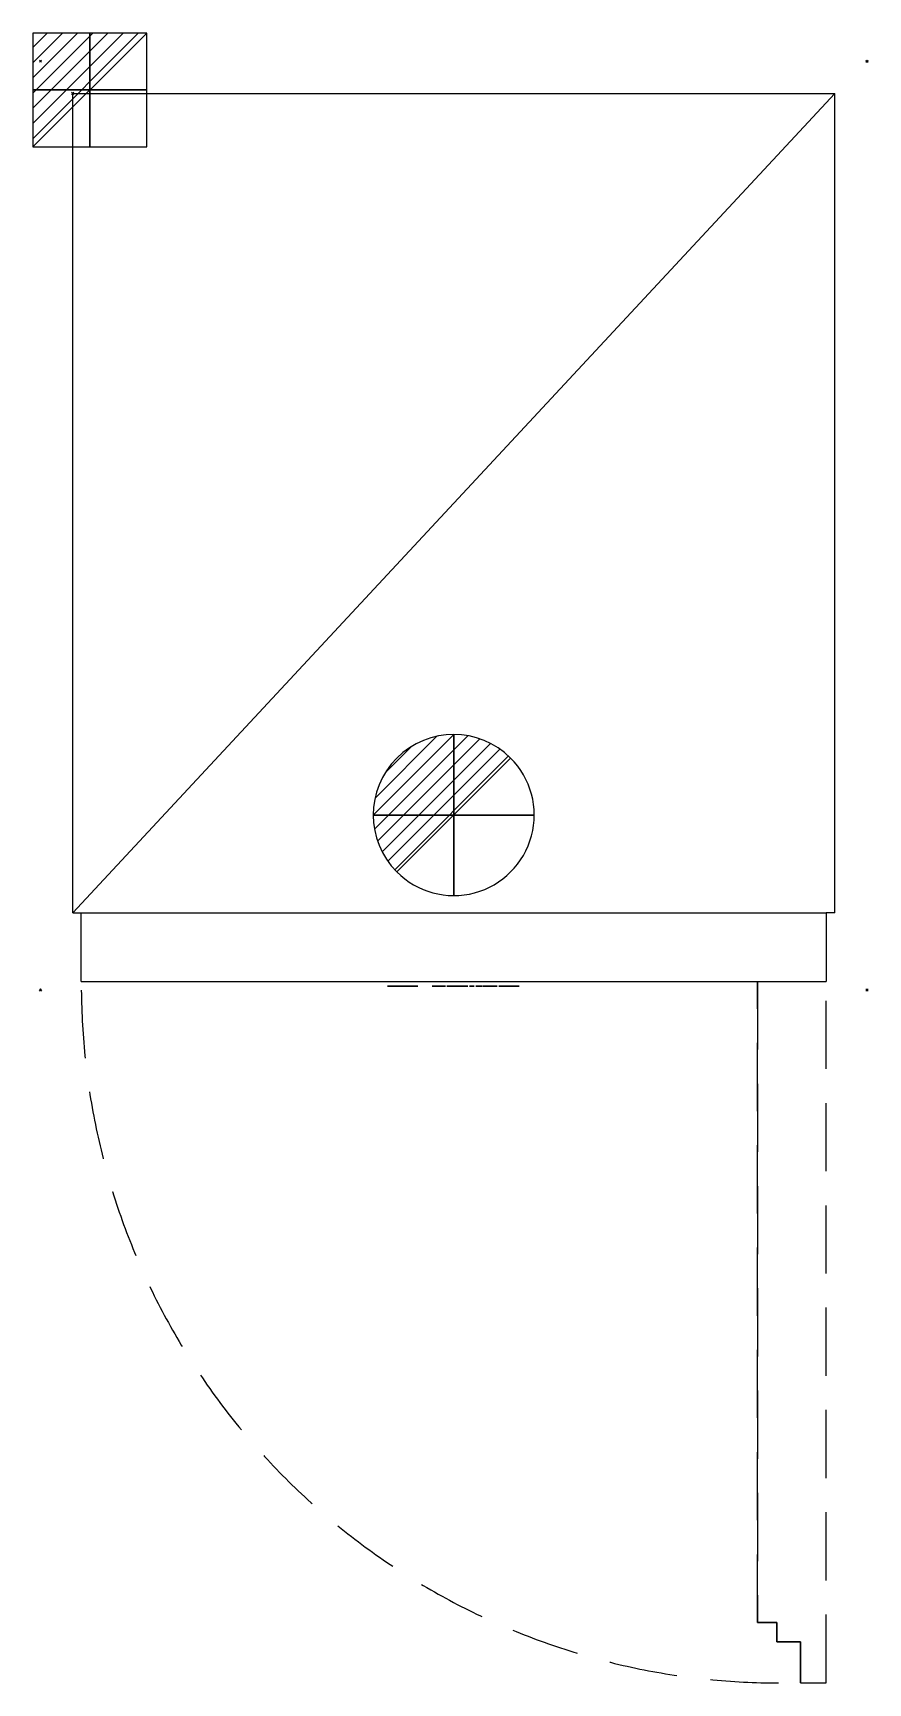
# Model space of a CAD drawing. Header units: millimetres. Extents: x -7 to 771, y -1510 to 26.
import ezdxf

# ---------------------------------------------------------------- set-up
doc = ezdxf.new("R2010")
doc.units = ezdxf.units.MM
doc.header["$PDMODE"] = 3
doc.linetypes.add('NASCOSTA', pattern=[9.525, 6.35, -3.175])
for name, color, linetype in [('IQ_200_2D', 1, 'Continuous'), ('IQ_204_2D', 7, 'Continuous'), ('IQ_CON_DRAIN_INT', 7, 'Continuous'), ('IQ_CON_ELECTRICITY_INT', 7, 'Continuous'), ('IQ_INS_3D', 3, 'Continuous')]:
    doc.layers.add(name, color=color, linetype=linetype)

# ---------------------------------------------------------------- blocks, each defined once
blk = doc.blocks.new('*X22')
at = {"color": 0}
for p, q in [((286.774344, 2204.447934), (296.618251, 2214.291842)), ((286.774344, 2205.862148), (295.204037, 2214.291842)), ((286.774344, 2207.276361), (293.789824, 2214.291842)), ((286.774344, 2208.690575), (292.37561, 2214.291842)), ((286.774344, 2210.104788), (290.961397, 2214.291842)), ((286.774344, 2211.519002), (289.547183, 2214.291842)), ((286.774344, 2212.933216), (288.13297, 2214.291842))]:
    blk.add_line(p, q, dxfattribs=at)
blk = doc.blocks.new('ELECTRICITY')
for p, q in [((2.121, 2.121), (-2.121, 2.121)), ((-2.121, 2.121), (-2.121, -2.121)), ((-2.121, -2.121), (2.121, 2.121)), ((2.121, -2.121), (2.121, 2.121)), ((-2.121, -2.121), (2.121, -2.121))]:
    blk.add_line(p, q)
at = {"extrusion": (-1, 0, 0)}
for p, q in [((0, -2.121, 2.121), (0, 2.121, 2.121)), ((0, 2.121, -2.121), (0, -2.121, -2.121)), ((0, 2.121, 2.121), (0, 2.121, -2.121)), ((0, 2.121, -2.121), (0, -2.121, 2.121)), ((0, -2.121, -2.121), (0, -2.121, 2.121))]:
    blk.add_line(p, q, dxfattribs=at)
at = {"extrusion": (0, -1, 0)}
for p, q in [((2.121, 0, 2.121), (-2.121, 0, 2.121)), ((-2.121, 0, -2.121), (2.121, 0, -2.121)), ((-2.121, 0, 2.121), (-2.121, 0, -2.121)), ((-2.121, 0, -2.121), (2.121, 0, 2.121)), ((2.121, 0, -2.121), (2.121, 0, 2.121))]:
    blk.add_line(p, q, dxfattribs=at)
at = {"xscale": 0.4000000000000909, "yscale": 0.4000000000000909, "zscale": 0.4000000000000909}
blk.add_blockref('*X22', (-116.831, -883.595), dxfattribs=at)
at = {"extrusion": (-1, 0, 0), "xscale": 0.3999999999999773, "yscale": 0.3999999999999773, "zscale": 0.3999999999999773}
blk.add_blockref('*X22', (-116.831, -883.595), dxfattribs=at)
at = {"extrusion": (0, -1, 0), "xscale": 0.4000000000000909, "yscale": 0.4000000000000909, "zscale": 0.4000000000000909}
blk.add_blockref('*X22', (-116.831, -883.595), dxfattribs=at)
blk = doc.blocks.new('*X24')
at = {"color": 0}
for p, q in [((313.99, 2209.04), (321.51, 2216.55)), ((314.11, 2207.74), (322.8, 2216.44)), ((314.16, 2210.62), (319.93, 2216.39)), ((314.4, 2206.62), (323.93, 2216.15)), ((314.82, 2205.62), (324.92, 2215.72)), ((315.1, 2212.98), (317.57, 2215.44)), ((315.35, 2204.74), (325.8, 2215.19)), ((315.99, 2203.96), (326.58, 2214.56))]:
    blk.add_line(p, q, dxfattribs=at)
blk = doc.blocks.new('DRAIN')
blk.add_line((-2.121, -2.121), (2.121, 2.121))
at = {"extrusion": (-1, 0, 0)}
blk.add_line((0, 2.121, -2.121), (0, -2.121, 2.121), dxfattribs=at)
at = {"extrusion": (0, -1, 0)}
blk.add_line((-2.121, 0, -2.121), (2.121, 0, 2.121), dxfattribs=at)
at = {"extrusion": (-1, 0, 0)}
for start, end in [(45, 225), (225, 45)]:
    blk.add_arc((0, 0), 3, start, end, dxfattribs=at)
for start, end in [(45, 225), (225, 45)]:
    blk.add_arc((0, 0), 3, start, end)
at = {"extrusion": (0, -1, 0)}
for start, end in [(45, 225), (225, 45)]:
    blk.add_arc((0, 0), 3, start, end, dxfattribs=at)
at = {"xscale": 0.4000000000000909, "yscale": 0.4000000000000909, "zscale": 0.4000000000000909}
blk.add_blockref('*X24', (-128.597, -883.621), dxfattribs=at)
at = {"extrusion": (-1, 0, 0), "xscale": 0.3999999999999773, "yscale": 0.3999999999999773, "zscale": 0.3999999999999773}
blk.add_blockref('*X24', (-128.597, -883.621), dxfattribs=at)
at = {"extrusion": (0, -1, 0), "xscale": 0.4000000000000909, "yscale": 0.4000000000000909, "zscale": 0.4000000000000909}
blk.add_blockref('*X24', (-128.597, -883.621), dxfattribs=at)

msp = doc.modelspace()

# ---------------------------------------------------------------- linework, layer by layer
for points, invisible_edges in [([(351.7, -861.4, 1854.9), (336.8, -861.4, 1853.8), (323.3, -861.4, 1854.9)], 3), ([(333.7, -861.4, 1853.3), (330.7, -861.4, 1852), (323.3, -861.4, 1854.9)], 14), ([(323.3, -861.4, 1854.9), (328.2, -861.4, 1850.1), (326.2, -861.4, 1847.6)], 13), ([(328.2, -861.4, 1850.1), (323.3, -861.4, 1854.9), (330.7, -861.4, 1852)], 3), ([(323.3, -861.4, 1854.9), (326.2, -861.4, 1847.6), (324.8, -861.4, 1844.7)], 13), ([(333.7, -861.4, 1853.3), (323.3, -861.4, 1854.9), (336.8, -861.4, 1853.8)], 3), ([(324.8, -861.4, 1844.7), (324.3, -861.4, 1841.5), (323.3, -861.4, 1854.9)], 14), ([(323.3, -861.4, 1854.9), (324.3, -861.4, 1841.5), (324.3, -861.4, 1840), (323.3, -861.4, 1826.5)], 7), ([(336.8, -861.4, 1827.5), (340, -861.4, 1827.7), (351.7, -861.4, 1826.5), (323.3, -861.4, 1826.5)], 10), ([(324.3, -861.4, 1840), (324.9, -861.4, 1836.9), (323.3, -861.4, 1826.5)], 14), ([(333.6, -861.4, 1828.1), (336.8, -861.4, 1827.5), (323.3, -861.4, 1826.5)], 14), ([(330.7, -861.4, 1829.4), (333.6, -861.4, 1828.1), (323.3, -861.4, 1826.5)], 14), ([(326.2, -861.4, 1833.9), (328.2, -861.4, 1831.4), (323.3, -861.4, 1826.5)], 14), ([(323.3, -861.4, 1826.5), (328.2, -861.4, 1831.4), (330.7, -861.4, 1829.4)], 13), ([(326.2, -861.4, 1833.9), (323.3, -861.4, 1826.5), (324.9, -861.4, 1836.9)], 3), ([(324.3, -861.4, 1840), (324.3, -861.4, 1841.5), (328.5, -861.4, 1841.5), (328.5, -861.4, 1840)], 5), ([(328.5, -861.4, 1840), (328.5, -861.4, 1841.5), (331.2, -861.4, 1842), (331.2, -861.4, 1839.6)], 5), ([(331.2, -861.4, 1839.6), (331.2, -861.4, 1842), (333.8, -861.4, 1843), (333.8, -861.4, 1838.5)], 5), ([(333.8, -861.4, 1838.5), (333.8, -861.4, 1843), (336, -861.4, 1844.6), (336, -861.4, 1837)], 5), ([(336, -861.4, 1837), (336, -861.4, 1844.6), (337.9, -861.4, 1846.6), (337.9, -861.4, 1834.9)], 5), ([(341.3, -861.4, 1853.5), (340, -861.4, 1853.5), (336.8, -861.4, 1853.8), (351.7, -861.4, 1854.9)], 13), ([(339.2, -861.4, 1849), (339.2, -861.4, 1832.5), (337.9, -861.4, 1834.9), (337.9, -861.4, 1846.6)], 5), ([(339.2, -861.4, 1849), (340, -861.4, 1851.7), (341.3, -861.4, 1853.5), (339.2, -861.4, 1832.5)], 14), ([(339.2, -861.4, 1832.5), (341.3, -861.4, 1853.5), (341.3, -861.4, 1828), (340, -861.4, 1829.8)], 5), ([(340, -861.4, 1851.7), (340, -861.4, 1853.5), (341.3, -861.4, 1853.5)], 14), ([(340, -861.4, 1829.8), (341.3, -861.4, 1828), (340, -861.4, 1827.7)], 3), ([(341.3, -861.4, 1828), (351.7, -861.4, 1826.5), (340, -861.4, 1827.7)], 3), ([(351.7, -861.4, 1854.9), (344.4, -861.4, 1852.1), (341.3, -861.4, 1853.5)], 13), ([(344.4, -861.4, 1829.4), (351.7, -861.4, 1826.5), (341.3, -861.4, 1828)], 3), ([(344.4, -861.4, 1852.1), (351.7, -861.4, 1854.9), (347, -861.4, 1850)], 3), ([(347, -861.4, 1831.5), (351.7, -861.4, 1826.5), (344.4, -861.4, 1829.4)], 3), ([(349.1, -861.4, 1847.3), (347, -861.4, 1850), (351.7, -861.4, 1854.9)], 14), ([(351.7, -861.4, 1826.5), (347, -861.4, 1831.5), (349.1, -861.4, 1834.3)], 13), ([(350.3, -861.4, 1844.1), (349.1, -861.4, 1847.3), (351.7, -861.4, 1854.9)], 14), ([(350.3, -861.4, 1837.4), (351.7, -861.4, 1826.5), (349.1, -861.4, 1834.3)], 3), ([(351.7, -861.4, 1854.9), (350.7, -861.4, 1840.8), (350.3, -861.4, 1844.1)], 13), ([(350.3, -861.4, 1837.4), (350.7, -861.4, 1840.8), (351.7, -861.4, 1826.5)], 14), ([(350.7, -861.4, 1840.8), (351.7, -861.4, 1854.9), (351.7, -861.4, 1826.5)], 13), ([(365.8, -861.4, 1833.9), (364.9, -861.4, 1834.8), (366.6, -861.4, 1834.8), (366.7, -861.4, 1833.9)], 5), ([(364.9, -861.4, 1834.8), (365.8, -861.4, 1833.9), (365.8, -861.4, 1832.7), (364.9, -861.4, 1830.3)], 5), ([(365.8, -861.4, 1831.8), (365.8, -861.4, 1830.3), (364.9, -861.4, 1830.3), (365.8, -861.4, 1832.7)], 12), ([(373.3, -861.4, 1852.3), (373.3, -861.4, 1850.2), (367.6, -861.4, 1850.2), (365.4, -861.4, 1852.3)], 4), ([(365.6, -861.4, 1841.8), (365.4, -861.4, 1842.6), (367.6, -861.4, 1842.8), (367.7, -861.4, 1842.5)], 10), ([(367.6, -861.4, 1847.2), (365.4, -861.4, 1843.5), (365.4, -861.4, 1852.3), (367.6, -861.4, 1850.2)], 5), ([(365.4, -861.4, 1843.5), (367.6, -861.4, 1847.2), (367.6, -861.4, 1845.1), (367.6, -861.4, 1843.4)], 11), ([(365.4, -861.4, 1843.5), (367.6, -861.4, 1843.4), (367.6, -861.4, 1843.1), (365.4, -861.4, 1842.6)], 5), ([(367.6, -861.4, 1843.1), (367.6, -861.4, 1842.8), (365.4, -861.4, 1842.6)], 14), ([(367.7, -861.4, 1842.5), (367.8, -861.4, 1842.3), (365.9, -861.4, 1841.1), (365.6, -861.4, 1841.8)], 10), ([(365.8, -861.4, 1832.7), (366.7, -861.4, 1832.7), (366.6, -861.4, 1831.8), (365.8, -861.4, 1831.8)], 10), ([(367.8, -861.4, 1842.3), (368, -861.4, 1842.1), (365.9, -861.4, 1841.1)], 14), ([(368, -861.4, 1842.1), (368.1, -861.4, 1842), (366.3, -861.4, 1840.5), (365.9, -861.4, 1841.1)], 10), ([(368.1, -861.4, 1842), (366.9, -861.4, 1840), (366.3, -861.4, 1840.5)], 13), ([(366.7, -861.4, 1833.9), (366.6, -861.4, 1834.8), (367, -861.4, 1834.7), (366.8, -861.4, 1833.9)], 5), ([(366.7, -861.4, 1832.7), (366.8, -861.4, 1832.7), (367, -861.4, 1831.9), (366.6, -861.4, 1831.8)], 10), ([(367.3, -861.4, 1834.6), (367.6, -861.4, 1834.4), (367, -861.4, 1833.8), (366.8, -861.4, 1833.9)], 10), ([(366.8, -861.4, 1833.9), (367, -861.4, 1834.7), (367.3, -861.4, 1834.6)], 13), ([(367.3, -861.4, 1832), (367, -861.4, 1831.9), (366.8, -861.4, 1832.7), (367, -861.4, 1832.8)], 10), ([(366.9, -861.4, 1840), (368.1, -861.4, 1842), (368.3, -861.4, 1841.8), (367.6, -861.4, 1839.7)], 5), ([(367.6, -861.4, 1834.4), (367.9, -861.4, 1834), (367.1, -861.4, 1833.7), (367, -861.4, 1833.8)], 10), ([(367, -861.4, 1832.8), (367.1, -861.4, 1832.9), (367.6, -861.4, 1832.3), (367.3, -861.4, 1832)], 10), ([(368, -861.4, 1833.7), (368.1, -861.4, 1833.3), (367.2, -861.4, 1833.4), (367.1, -861.4, 1833.5)], 10), ([(367.9, -861.4, 1834), (368, -861.4, 1833.7), (367.1, -861.4, 1833.5), (367.1, -861.4, 1833.7)], 10), ([(368, -861.4, 1832.9), (367.1, -861.4, 1833.1), (367.2, -861.4, 1833.2), (368.1, -861.4, 1833.3)], 5), ([(367.9, -861.4, 1832.6), (367.1, -861.4, 1832.9), (367.1, -861.4, 1833.1), (368, -861.4, 1832.9)], 5), ([(367.1, -861.4, 1832.9), (367.9, -861.4, 1832.6), (367.6, -861.4, 1832.3)], 13), ([(368.1, -861.4, 1833.3), (367.2, -861.4, 1833.2), (367.2, -861.4, 1833.4)], 13), ([(373, -861.4, 1847.2), (373, -861.4, 1845.1), (367.6, -861.4, 1845.1), (367.6, -861.4, 1847.2)], 4), ([(368.7, -861.4, 1841.6), (368.9, -861.4, 1841.6), (368.5, -861.4, 1839.5), (367.6, -861.4, 1839.7)], 10), ([(368.3, -861.4, 1841.8), (368.5, -861.4, 1841.7), (367.6, -861.4, 1839.7)], 14), ([(368.5, -861.4, 1841.7), (368.7, -861.4, 1841.6), (367.6, -861.4, 1839.7)], 14), ([(368.5, -861.4, 1839.5), (369.1, -861.4, 1841.5), (369.2, -861.4, 1841.5), (369.4, -861.4, 1839.4)], 5), ([(368.9, -861.4, 1841.6), (369.1, -861.4, 1841.5), (368.5, -861.4, 1839.5)], 14), ([(369.4, -861.4, 1839.4), (369.2, -861.4, 1841.5), (369.4, -861.4, 1841.5), (373.5, -861.4, 1839.4)], 5), ([(373.5, -861.4, 1841.5), (373.5, -861.4, 1839.4), (369.4, -861.4, 1841.5)], 2), ([(373.6, -861.4, 1834.8), (372.8, -861.4, 1833.9), (371.8, -861.4, 1834.8)], 3), ([(371.8, -861.4, 1834.8), (372.8, -861.4, 1833.9), (372.8, -861.4, 1832.7), (371.8, -861.4, 1830.3)], 5), ([(372.8, -861.4, 1831.9), (372.8, -861.4, 1830.3), (371.8, -861.4, 1830.3), (372.8, -861.4, 1832.7)], 12), ([(373.6, -861.4, 1834.8), (374, -861.4, 1834.7), (373.6, -861.4, 1833.9), (372.8, -861.4, 1833.9)], 10), ([(373.5, -861.4, 1831.9), (372.8, -861.4, 1831.9), (372.8, -861.4, 1832.7), (373.6, -861.4, 1832.7)], 10), ([(374.3, -861.4, 1832.1), (375.4, -861.4, 1830.3), (374.3, -861.4, 1830.3), (373.5, -861.4, 1831.9)], 8), ([(373.5, -861.4, 1831.9), (373.6, -861.4, 1832.7), (373.7, -861.4, 1832.8), (374.3, -861.4, 1832.1)], 13), ([(373.7, -861.4, 1833.9), (373.6, -861.4, 1833.9), (374, -861.4, 1834.7), (374.3, -861.4, 1834.6)], 10), ([(374.3, -861.4, 1834.6), (374.6, -861.4, 1834.4), (373.8, -861.4, 1833.8), (373.7, -861.4, 1833.9)], 10), ([(373.8, -861.4, 1832.8), (374.6, -861.4, 1832.3), (374.3, -861.4, 1832.1), (373.7, -861.4, 1832.8)], 5), ([(374.6, -861.4, 1834.4), (373.9, -861.4, 1833.7), (373.8, -861.4, 1833.8)], 13), ([(373.9, -861.4, 1833), (374.8, -861.4, 1832.5), (374.6, -861.4, 1832.3), (373.8, -861.4, 1832.8)], 5), ([(373.9, -861.4, 1833.7), (374.6, -861.4, 1834.4), (374.8, -861.4, 1834.1), (374, -861.4, 1833.6)], 5), ([(374.8, -861.4, 1832.5), (373.9, -861.4, 1833), (374, -861.4, 1833.1), (374.9, -861.4, 1832.7)], 5), ([(374, -861.4, 1833.6), (374.8, -861.4, 1834.1), (375, -861.4, 1833.7), (374.1, -861.4, 1833.4)], 5), ([(375, -861.4, 1833), (374.9, -861.4, 1832.7), (374, -861.4, 1833.1), (374.1, -861.4, 1833.2)], 10), ([(374.1, -861.4, 1833.2), (374.1, -861.4, 1833.4), (375, -861.4, 1833.3), (375, -861.4, 1833)], 10), ([(374.1, -861.4, 1833.4), (375, -861.4, 1833.7), (375, -861.4, 1833.3)], 13), ([(375.1, -861.4, 1852.3), (377.3, -861.4, 1852.3), (375.1, -861.4, 1846.2)], 2), ([(377.3, -861.4, 1839.4), (375.1, -861.4, 1839.4), (375.1, -861.4, 1846.2), (377.3, -861.4, 1852.3)], 4), ([(378.7, -861.4, 1844.1), (378.8, -861.4, 1845.3), (381, -861.4, 1845.1), (380.9, -861.4, 1843.5)], 14), ([(378.8, -861.4, 1842.9), (378.7, -861.4, 1844.1), (380.9, -861.4, 1843.5), (381, -861.4, 1842.9)], 10), ([(378.8, -861.4, 1833.2), (379.6, -861.4, 1832.9), (379.6, -861.4, 1832.6), (378.7, -861.4, 1832.6)], 5), ([(378.7, -861.4, 1832.6), (379.6, -861.4, 1832.6), (379.6, -861.4, 1832.2), (378.8, -861.4, 1832)], 5), ([(381, -861.4, 1845.1), (378.8, -861.4, 1845.3), (379.2, -861.4, 1846.4), (381.1, -861.4, 1845.6)], 5), ([(381, -861.4, 1842.9), (381.2, -861.4, 1842.4), (379.2, -861.4, 1841.8), (378.8, -861.4, 1842.9)], 10), ([(379.6, -861.4, 1832.9), (378.8, -861.4, 1833.2), (379, -861.4, 1833.7), (379.8, -861.4, 1833.3)], 5), ([(379.8, -861.4, 1831.8), (379, -861.4, 1831.4), (378.8, -861.4, 1832), (379.6, -861.4, 1832.2)], 5), ([(379.8, -861.4, 1833.3), (379, -861.4, 1833.7), (379.4, -861.4, 1834.2), (380, -861.4, 1833.6)], 5), ([(379, -861.4, 1831.4), (379.8, -861.4, 1831.8), (380, -861.4, 1831.5), (379.4, -861.4, 1830.9)], 5), ([(381.3, -861.4, 1846), (381.1, -861.4, 1845.6), (379.2, -861.4, 1846.4), (379.7, -861.4, 1847.3)], 10), ([(381.2, -861.4, 1842.4), (381.6, -861.4, 1842), (379.7, -861.4, 1840.9), (379.2, -861.4, 1841.8)], 10), ([(380.3, -861.4, 1833.8), (379.4, -861.4, 1834.2), (379.9, -861.4, 1834.6), (380.7, -861.4, 1834)], 5), ([(380, -861.4, 1833.6), (379.4, -861.4, 1834.2), (380.3, -861.4, 1833.8)], 3), ([(379.9, -861.4, 1830.6), (379.4, -861.4, 1830.9), (380, -861.4, 1831.5), (380.3, -861.4, 1831.3)], 10), ([(379.7, -861.4, 1847.3), (380.5, -861.4, 1848), (381.6, -861.4, 1846.4), (381.3, -861.4, 1846)], 10), ([(380.5, -861.4, 1840.2), (379.7, -861.4, 1840.9), (381.6, -861.4, 1842), (382, -861.4, 1841.6)], 10), ([(380.4, -861.4, 1834.8), (381, -861.4, 1834), (380.7, -861.4, 1834), (379.9, -861.4, 1834.6)], 5), ([(380.3, -861.4, 1831.3), (380.4, -861.4, 1830.3), (379.9, -861.4, 1830.6)], 13), ([(380.4, -861.4, 1830.3), (380.3, -861.4, 1831.3), (380.7, -861.4, 1831.1), (381, -861.4, 1830.2)], 5), ([(381, -861.4, 1834), (380.4, -861.4, 1834.8), (381, -861.4, 1834.9), (381.4, -861.4, 1834)], 5), ([(380.5, -861.4, 1848), (381.4, -861.4, 1848.6), (382, -861.4, 1846.7), (381.6, -861.4, 1846.4)], 10), ([(382, -861.4, 1841.6), (381.4, -861.4, 1839.6), (380.5, -861.4, 1840.2)], 13), ([(381, -861.4, 1831.1), (381, -861.4, 1830.2), (380.7, -861.4, 1831.1)], 3), ([(380.9, -861.4, 1843.5), (381, -861.4, 1845.1), (386, -861.4, 1845.1), (388.2, -861.4, 1843.5)], 5), ([(381.6, -861.4, 1834.8), (381.4, -861.4, 1834), (381, -861.4, 1834.9)], 3), ([(381, -861.4, 1831.1), (381.4, -861.4, 1831.1), (381.6, -861.4, 1830.3), (381, -861.4, 1830.2)], 10), ([(382.5, -861.4, 1846.9), (381.4, -861.4, 1848.6), (382.5, -861.4, 1848.9), (383, -861.4, 1847.1)], 5), ([(382, -861.4, 1846.7), (381.4, -861.4, 1848.6), (382.5, -861.4, 1846.9)], 3), ([(381.4, -861.4, 1839.6), (382, -861.4, 1841.6), (382.5, -861.4, 1841.3), (382.5, -861.4, 1839.3)], 5), ([(381.8, -861.4, 1833.8), (381.4, -861.4, 1834), (381.6, -861.4, 1834.8), (382.2, -861.4, 1834.6)], 10), ([(381.4, -861.4, 1831.1), (381.8, -861.4, 1831.3), (382.2, -861.4, 1830.6), (381.6, -861.4, 1830.3)], 10), ([(382.1, -861.4, 1833.6), (381.8, -861.4, 1833.8), (382.2, -861.4, 1834.6), (382.7, -861.4, 1834.2)], 10), ([(381.8, -861.4, 1831.3), (382.1, -861.4, 1831.5), (382.7, -861.4, 1830.9), (382.2, -861.4, 1830.6)], 10), ([(382.1, -861.4, 1833.6), (382.7, -861.4, 1834.2), (383, -861.4, 1833.7), (382.3, -861.4, 1833.3)], 5), ([(382.7, -861.4, 1830.9), (382.1, -861.4, 1831.5), (382.3, -861.4, 1831.8), (383, -861.4, 1831.4)], 5), ([(383.3, -861.4, 1833.2), (382.5, -861.4, 1832.9), (382.3, -861.4, 1833.3), (383, -861.4, 1833.7)], 5), ([(382.5, -861.4, 1832.2), (383, -861.4, 1831.4), (382.3, -861.4, 1831.8)], 3), ([(383.6, -861.4, 1849), (383.6, -861.4, 1847.1), (383, -861.4, 1847.1), (382.5, -861.4, 1848.9)], 5), ([(382.5, -861.4, 1839.3), (382.5, -861.4, 1841.3), (383.1, -861.4, 1841.2), (383.7, -861.4, 1839.2)], 5), ([(382.5, -861.4, 1832.9), (383.3, -861.4, 1833.2), (383.4, -861.4, 1832.6), (382.5, -861.4, 1832.6)], 5), ([(382.5, -861.4, 1832.6), (383.4, -861.4, 1832.6), (383.3, -861.4, 1832)], 13), ([(383.3, -861.4, 1832), (383, -861.4, 1831.4), (382.5, -861.4, 1832.2), (382.5, -861.4, 1832.6)], 10), ([(383.8, -861.4, 1841.1), (383.7, -861.4, 1839.2), (383.1, -861.4, 1841.2)], 3), ([(384.1, -861.4, 1847.1), (383.6, -861.4, 1849), (384.7, -861.4, 1848.8), (384.5, -861.4, 1847)], 5), ([(383.6, -861.4, 1847.1), (383.6, -861.4, 1849), (384.1, -861.4, 1847.1)], 3), ([(383.8, -861.4, 1841.1), (384.4, -861.4, 1841.1), (384.5, -861.4, 1839.3), (383.7, -861.4, 1839.2)], 10), ([(384.4, -861.4, 1841.1), (384.9, -861.4, 1841.3), (385.3, -861.4, 1839.4), (384.5, -861.4, 1839.3)], 10), ([(384.5, -861.4, 1847), (384.7, -861.4, 1848.8), (385.6, -861.4, 1848.5), (384.9, -861.4, 1846.8)], 5), ([(384.9, -861.4, 1846.8), (385.6, -861.4, 1848.5), (386.5, -861.4, 1847.9), (385.3, -861.4, 1846.5)], 5), ([(384.9, -861.4, 1841.3), (385.4, -861.4, 1841.5), (386.1, -861.4, 1839.7), (385.3, -861.4, 1839.4)], 10), ([(386.5, -861.4, 1847.9), (387.1, -861.4, 1847.3), (385.6, -861.4, 1846.2), (385.3, -861.4, 1846.5)], 10), ([(385.4, -861.4, 1841.5), (385.9, -861.4, 1841.8), (386.9, -861.4, 1840.2), (386.1, -861.4, 1839.7)], 10), ([(385.8, -861.4, 1845.9), (385.6, -861.4, 1846.2), (387.1, -861.4, 1847.3), (387.6, -861.4, 1846.5)], 10), ([(385.9, -861.4, 1845.5), (385.8, -861.4, 1845.9), (387.6, -861.4, 1846.5)], 14), ([(385.9, -861.4, 1845.5), (387.6, -861.4, 1846.5), (388, -861.4, 1845.6), (386, -861.4, 1845.1)], 5), ([(385.9, -861.4, 1841.8), (386.3, -861.4, 1842.2), (387.6, -861.4, 1840.9), (386.9, -861.4, 1840.2)], 8), ([(386, -861.4, 1845.1), (388, -861.4, 1845.6), (388.2, -861.4, 1844.6), (388.2, -861.4, 1843.5)], 9), ([(389.9, -861.4, 1834.8), (389.9, -861.4, 1833.9), (388.1, -861.4, 1833.9), (387.2, -861.4, 1834.8)], 4), ([(387.2, -861.4, 1834.8), (388.1, -861.4, 1833.9), (388.1, -861.4, 1833), (388.1, -861.4, 1832.2)], 13), ([(388.1, -861.4, 1832.2), (388.1, -861.4, 1830.3), (387.2, -861.4, 1830.3), (387.2, -861.4, 1834.8)], 8), ([(389.8, -861.4, 1832.2), (388.1, -861.4, 1832.2), (388.1, -861.4, 1833), (389.8, -861.4, 1833)], 2), ([(389.5, -861.4, 1845.3), (389.9, -861.4, 1846.3), (391.7, -861.4, 1844.8), (389.4, -861.4, 1844.1)], 6), ([(389.4, -861.4, 1844.1), (391.7, -861.4, 1844.8), (391.6, -861.4, 1844.1)], 13), ([(389.5, -861.4, 1842.9), (389.4, -861.4, 1844.1), (391.7, -861.4, 1843.4), (389.9, -861.4, 1841.9)], 6), ([(389.4, -861.4, 1844.1), (391.6, -861.4, 1844.1), (391.7, -861.4, 1843.4)], 13), ([(391.9, -861.4, 1845.4), (391.7, -861.4, 1844.8), (389.9, -861.4, 1846.3), (390.5, -861.4, 1847.3)], 10), ([(391.9, -861.4, 1842.8), (390.5, -861.4, 1841), (389.9, -861.4, 1841.9), (391.7, -861.4, 1843.4)], 5), ([(392.2, -861.4, 1846), (390.5, -861.4, 1847.3), (391.3, -861.4, 1848), (392.7, -861.4, 1846.4)], 5), ([(391.9, -861.4, 1845.4), (390.5, -861.4, 1847.3), (392.2, -861.4, 1846)], 3), ([(390.5, -861.4, 1841), (391.9, -861.4, 1842.8), (392.2, -861.4, 1842.3), (391.3, -861.4, 1840.2)], 5), ([(392.2, -861.4, 1848.6), (393.2, -861.4, 1846.8), (392.7, -861.4, 1846.4), (391.3, -861.4, 1848)], 5), ([(392.7, -861.4, 1841.8), (392.2, -861.4, 1839.6), (391.3, -861.4, 1840.2), (392.2, -861.4, 1842.3)], 5), ([(393.2, -861.4, 1846.8), (392.2, -861.4, 1848.6), (393.3, -861.4, 1848.9), (393.8, -861.4, 1847)], 5), ([(392.2, -861.4, 1839.6), (392.7, -861.4, 1841.8), (393.2, -861.4, 1841.5), (393.3, -861.4, 1839.3)], 5), ([(393.3, -861.4, 1839.3), (393.2, -861.4, 1841.5), (393.8, -861.4, 1841.3)], 13), ([(394.5, -861.4, 1849.1), (393.8, -861.4, 1847), (393.3, -861.4, 1848.9)], 3), ([(393.8, -861.4, 1841.3), (394.5, -861.4, 1841.2), (394.5, -861.4, 1839.2), (393.3, -861.4, 1839.3)], 10), ([(396.5, -861.4, 1834.8), (396.5, -861.4, 1833.9), (394.6, -861.4, 1833.9), (393.7, -861.4, 1834.8)], 4), ([(394.7, -861.4, 1831.8), (393.7, -861.4, 1831.5), (393.7, -861.4, 1831.8), (394.6, -861.4, 1832)], 5), ([(393.7, -861.4, 1834.8), (394.6, -861.4, 1833.9), (394.6, -861.4, 1833.1), (393.7, -861.4, 1831.8)], 5), ([(394.6, -861.4, 1832.2), (394.6, -861.4, 1832), (393.7, -861.4, 1831.8), (394.6, -861.4, 1833.1)], 14), ([(393.7, -861.4, 1831.5), (394.7, -861.4, 1831.8), (394.8, -861.4, 1831.6), (393.8, -861.4, 1831.2)], 5), ([(394.5, -861.4, 1849.1), (395.5, -861.4, 1849), (394.5, -861.4, 1847), (393.8, -861.4, 1847)], 10), ([(394.8, -861.4, 1831.6), (394.9, -861.4, 1831.4), (394, -861.4, 1830.9), (393.8, -861.4, 1831.2)], 10), ([(394.9, -861.4, 1831.4), (394.5, -861.4, 1830.5), (394.2, -861.4, 1830.6), (394, -861.4, 1830.9)], 9), ([(395.5, -861.4, 1849), (396.5, -861.4, 1848.7), (395.2, -861.4, 1847), (394.5, -861.4, 1847)], 10), ([(395.5, -861.4, 1839.3), (394.5, -861.4, 1839.2), (394.5, -861.4, 1841.2), (395.2, -861.4, 1841.3)], 10), ([(394.5, -861.4, 1830.5), (394.9, -861.4, 1831.4), (395.1, -861.4, 1831.3), (394.8, -861.4, 1830.4)], 5), ([(394.6, -861.4, 1833.1), (396.4, -861.4, 1833.1), (396.4, -861.4, 1832.2), (394.6, -861.4, 1832.2)], 8), ([(394.8, -861.4, 1830.4), (395.1, -861.4, 1831.3), (395.3, -861.4, 1831.2), (395.1, -861.4, 1830.3)], 5), ([(396.6, -861.4, 1830.3), (395.1, -861.4, 1830.3), (395.5, -861.4, 1831.2), (396.6, -861.4, 1831.2)], 2), ([(395.5, -861.4, 1831.2), (395.1, -861.4, 1830.3), (395.3, -861.4, 1831.2)], 3), ([(396.5, -861.4, 1848.7), (397.4, -861.4, 1848.2), (395.8, -861.4, 1846.8), (395.2, -861.4, 1847)], 10), ([(395.2, -861.4, 1841.3), (395.8, -861.4, 1841.5), (396.5, -861.4, 1839.5), (395.5, -861.4, 1839.3)], 10), ([(397.4, -861.4, 1848.2), (398.2, -861.4, 1847.5), (396.3, -861.4, 1846.5), (395.8, -861.4, 1846.8)], 10), ([(395.8, -861.4, 1841.5), (396.3, -861.4, 1841.8), (397.4, -861.4, 1840), (396.5, -861.4, 1839.5)], 10), ([(396.8, -861.4, 1846), (396.3, -861.4, 1846.5), (398.2, -861.4, 1847.5)], 2), ([(396.3, -861.4, 1841.8), (396.8, -861.4, 1842.2), (398.2, -861.4, 1840.8), (397.4, -861.4, 1840)], 8), ([(401.9, -861.4, 1843.1), (401.9, -861.4, 1842.8), (399.7, -861.4, 1842.4), (399.6, -861.4, 1843.3)], 10), ([(399.6, -861.4, 1852.3), (401.8, -861.4, 1852.3), (401.8, -861.4, 1848.7), (399.6, -861.4, 1843.3)], 4), ([(401.8, -861.4, 1846.7), (401.8, -861.4, 1843.4), (399.6, -861.4, 1843.3), (401.8, -861.4, 1848.7)], 14), ([(399.6, -861.4, 1843.3), (401.8, -861.4, 1843.4), (401.9, -861.4, 1843.1)], 13), ([(399.9, -861.4, 1841.7), (399.7, -861.4, 1842.4), (401.9, -861.4, 1842.8), (402, -861.4, 1842.5)], 10), ([(402, -861.4, 1842.5), (402.2, -861.4, 1842.3), (400.3, -861.4, 1841), (399.9, -861.4, 1841.7)], 10), ([(400.8, -861.4, 1831.8), (401, -861.4, 1831.5), (400.3, -861.4, 1831), (400.1, -861.4, 1831.3)], 2), ([(400.3, -861.4, 1841), (402.2, -861.4, 1842.3), (402.3, -861.4, 1842.1), (400.7, -861.4, 1840.4)], 5), ([(401, -861.4, 1831.5), (401.3, -861.4, 1831.3), (400.5, -861.4, 1830.8), (400.3, -861.4, 1831)], 10), ([(400.4, -861.4, 1833.8), (400.5, -861.4, 1834.2), (401.3, -861.4, 1833.8), (401.3, -861.4, 1833.7)], 10), ([(401.3, -861.4, 1833.5), (401.3, -861.4, 1833.4), (400.5, -861.4, 1833), (400.4, -861.4, 1833.4)], 10), ([(400.4, -861.4, 1833.4), (400.4, -861.4, 1833.8), (401.3, -861.4, 1833.6), (401.3, -861.4, 1833.5)], 10), ([(401.3, -861.4, 1833.6), (400.4, -861.4, 1833.8), (401.3, -861.4, 1833.7)], 3), ([(400.7, -861.4, 1834.5), (401.4, -861.4, 1833.9), (401.3, -861.4, 1833.8), (400.5, -861.4, 1834.2)], 5), ([(401.3, -861.4, 1833.4), (400.8, -861.4, 1832.7), (400.5, -861.4, 1833)], 13), ([(400.5, -861.4, 1830.8), (401.3, -861.4, 1831.3), (400.8, -861.4, 1830.5)], 3), ([(400.7, -861.4, 1840.4), (402.3, -861.4, 1842.1), (402.5, -861.4, 1841.9), (401.3, -861.4, 1840)], 5), ([(401.1, -861.4, 1834.7), (401.5, -861.4, 1834), (401.4, -861.4, 1833.9), (400.7, -861.4, 1834.5)], 5), ([(400.7, -861.4, 1834.5), (401.4, -861.4, 1833.9), (401.4, -861.4, 1833.9)], 13), ([(401.4, -861.4, 1833.3), (401.1, -861.4, 1832.5), (400.8, -861.4, 1832.7), (401.3, -861.4, 1833.4)], 5), ([(401.3, -861.4, 1831.3), (401.6, -861.4, 1831.2), (401.1, -861.4, 1830.4), (400.8, -861.4, 1830.5)], 10), ([(401.1, -861.4, 1832.5), (401.5, -861.4, 1833.3), (401.6, -861.4, 1833.2), (401.4, -861.4, 1832.3)], 5), ([(401.4, -861.4, 1834.8), (401.6, -861.4, 1834), (401.5, -861.4, 1834), (401.1, -861.4, 1834.7)], 5), ([(401.1, -861.4, 1832.5), (401.4, -861.4, 1833.3), (401.5, -861.4, 1833.3)], 13), ([(401.6, -861.4, 1831.2), (401.9, -861.4, 1831.1), (401.5, -861.4, 1830.3), (401.1, -861.4, 1830.4)], 10), ([(401.3, -861.4, 1840), (402.5, -861.4, 1841.9), (402.7, -861.4, 1841.8), (402.1, -861.4, 1839.7)], 5), ([(401.8, -861.4, 1834.9), (401.9, -861.4, 1834), (401.7, -861.4, 1834), (401.4, -861.4, 1834.8)], 5), ([(401.6, -861.4, 1834), (401.4, -861.4, 1834.8), (401.7, -861.4, 1834)], 3), ([(401.4, -861.4, 1832.3), (401.6, -861.4, 1833.2), (402.1, -861.4, 1833), (401.8, -861.4, 1832.2)], 5), ([(401.8, -861.4, 1830.3), (401.5, -861.4, 1830.3), (401.9, -861.4, 1831.1), (402, -861.4, 1831.1)], 10), ([(401.8, -861.4, 1848.7), (403.8, -861.4, 1848.7), (403.8, -861.4, 1846.7), (401.8, -861.4, 1846.7)], 8), ([(402.1, -861.4, 1834.8), (402.4, -861.4, 1834.7), (401.9, -861.4, 1834), (401.8, -861.4, 1834.9)], 6), ([(401.8, -861.4, 1832.2), (402.1, -861.4, 1833), (402.6, -861.4, 1832.8), (402.2, -861.4, 1832)], 5), ([(402, -861.4, 1831.1), (402.2, -861.4, 1831.1), (402.3, -861.4, 1830.3), (401.8, -861.4, 1830.3)], 10), ([(402.4, -861.4, 1834.7), (402.7, -861.4, 1834.6), (402.2, -861.4, 1833.9), (401.9, -861.4, 1834)], 10), ([(403.1, -861.4, 1841.6), (403.3, -861.4, 1841.6), (402.9, -861.4, 1839.5), (402.1, -861.4, 1839.7)], 10), ([(402.7, -861.4, 1841.8), (402.9, -861.4, 1841.7), (402.1, -861.4, 1839.7)], 14), ([(402.9, -861.4, 1841.7), (403.1, -861.4, 1841.6), (402.1, -861.4, 1839.7)], 14), ([(402.7, -861.4, 1834.6), (403, -861.4, 1834.3), (402.4, -861.4, 1833.8), (402.2, -861.4, 1833.9)], 10), ([(402.2, -861.4, 1832), (402.6, -861.4, 1832.8), (402.8, -861.4, 1832.7), (402.3, -861.4, 1831.9)], 5), ([(402.7, -861.4, 1830.5), (402.3, -861.4, 1830.3), (402.2, -861.4, 1831.1), (402.3, -861.4, 1831.2)], 10), ([(403.1, -861.4, 1832.5), (403.3, -861.4, 1832.2), (402.4, -861.4, 1831.8), (402.3, -861.4, 1831.9)], 10), ([(402.4, -861.4, 1831.4), (403.3, -861.4, 1831), (403.1, -861.4, 1830.7), (402.3, -861.4, 1831.3)], 5), ([(402.3, -861.4, 1831.3), (403.1, -861.4, 1830.7), (402.7, -861.4, 1830.5), (402.3, -861.4, 1831.2)], 5), ([(402.3, -861.4, 1831.9), (402.8, -861.4, 1832.7), (403.1, -861.4, 1832.5)], 13), ([(403, -861.4, 1834.3), (403.2, -861.4, 1834.1), (402.6, -861.4, 1833.6), (402.4, -861.4, 1833.8)], 8), ([(403.3, -861.4, 1832.2), (403.4, -861.4, 1831.9), (402.4, -861.4, 1831.7), (402.4, -861.4, 1831.8)], 10), ([(403.4, -861.4, 1831.9), (403.4, -861.4, 1831.6), (402.5, -861.4, 1831.6), (402.4, -861.4, 1831.7)], 10), ([(402.4, -861.4, 1831.5), (402.5, -861.4, 1831.6), (403.4, -861.4, 1831.6), (403.4, -861.4, 1831.3)], 10), ([(402.4, -861.4, 1831.5), (403.4, -861.4, 1831.3), (403.3, -861.4, 1831), (402.4, -861.4, 1831.4)], 5), ([(403.3, -861.4, 1841.6), (403.5, -861.4, 1841.5), (402.9, -861.4, 1839.5)], 14), ([(403.5, -861.4, 1841.5), (403.7, -861.4, 1841.5), (403.9, -861.4, 1839.4), (402.9, -861.4, 1839.5)], 10), ([(403.9, -861.4, 1841.5), (403.9, -861.4, 1839.4), (403.7, -861.4, 1841.5)], 2), ([(405.7, -861.4, 1848.7), (407.9, -861.4, 1848.7), (407.9, -861.4, 1847.4)], 12), ([(405.7, -861.4, 1848.7), (407.9, -861.4, 1847.4), (408.1, -861.4, 1845.5), (407.9, -861.4, 1844.9)], 11), ([(407.9, -861.4, 1844.3), (405.7, -861.4, 1848.7), (407.9, -861.4, 1844.9)], 3), ([(407.9, -861.4, 1844.3), (407.9, -861.4, 1839.4), (405.7, -861.4, 1839.4), (405.7, -861.4, 1848.7)], 8), ([(407.5, -861.4, 1831.8), (407.7, -861.4, 1831.5), (407, -861.4, 1831), (406.8, -861.4, 1831.3)], 2), ([(407.7, -861.4, 1831.5), (408, -861.4, 1831.3), (407.2, -861.4, 1830.8), (407, -861.4, 1831)], 10), ([(407.1, -861.4, 1833.8), (407.2, -861.4, 1834.2), (408, -861.4, 1833.8), (408, -861.4, 1833.7)], 10), ([(408, -861.4, 1833.5), (408.1, -861.4, 1833.4), (407.2, -861.4, 1833), (407.1, -861.4, 1833.4)], 10), ([(407.1, -861.4, 1833.4), (407.1, -861.4, 1833.8), (408, -861.4, 1833.6), (408, -861.4, 1833.5)], 10), ([(408, -861.4, 1833.6), (407.1, -861.4, 1833.8), (408, -861.4, 1833.7)], 3), ([(407.5, -861.4, 1834.5), (408.1, -861.4, 1833.9), (408, -861.4, 1833.8), (407.2, -861.4, 1834.2)], 5), ([(408.1, -861.4, 1833.4), (407.5, -861.4, 1832.7), (407.2, -861.4, 1833)], 13), ([(407.2, -861.4, 1830.8), (408, -861.4, 1831.3), (407.5, -861.4, 1830.5)], 3), ([(407.8, -861.4, 1834.7), (408.2, -861.4, 1834), (408.2, -861.4, 1833.9), (407.5, -861.4, 1834.5)], 5), ([(407.5, -861.4, 1834.5), (408.2, -861.4, 1833.9), (408.1, -861.4, 1833.9)], 13), ([(408.1, -861.4, 1833.3), (407.8, -861.4, 1832.5), (407.5, -861.4, 1832.7), (408.1, -861.4, 1833.4)], 5), ([(408, -861.4, 1831.3), (408.3, -861.4, 1831.2), (407.8, -861.4, 1830.4), (407.5, -861.4, 1830.5)], 10), ([(407.8, -861.4, 1832.5), (408.2, -861.4, 1833.3), (408.3, -861.4, 1833.2), (408.1, -861.4, 1832.3)], 5), ([(408.1, -861.4, 1834.8), (408.3, -861.4, 1834), (408.2, -861.4, 1834), (407.8, -861.4, 1834.7)], 5), ([(407.8, -861.4, 1832.5), (408.1, -861.4, 1833.3), (408.2, -861.4, 1833.3)], 13), ([(408.3, -861.4, 1831.2), (408.6, -861.4, 1831.1), (408.2, -861.4, 1830.3), (407.8, -861.4, 1830.4)], 10), ([(408.3, -861.4, 1847.9), (408.9, -861.4, 1848.4), (409.2, -861.4, 1846.6), (407.9, -861.4, 1847.4)], 6), ([(408.8, -861.4, 1846.3), (408.4, -861.4, 1846), (407.9, -861.4, 1847.4)], 14), ([(409.2, -861.4, 1846.6), (408.8, -861.4, 1846.3), (407.9, -861.4, 1847.4)], 14), ([(408.4, -861.4, 1846), (408.1, -861.4, 1845.5), (407.9, -861.4, 1847.4)], 14), ([(408.5, -861.4, 1834.9), (408.7, -861.4, 1834), (408.4, -861.4, 1834), (408.1, -861.4, 1834.8)], 5), ([(408.3, -861.4, 1834), (408.1, -861.4, 1834.8), (408.4, -861.4, 1834)], 3), ([(408.1, -861.4, 1832.3), (408.3, -861.4, 1833.2), (408.8, -861.4, 1833), (408.5, -861.4, 1832.2)], 5), ([(408.6, -861.4, 1830.3), (408.2, -861.4, 1830.3), (408.6, -861.4, 1831.1), (408.8, -861.4, 1831.1)], 10), ([(408.8, -861.4, 1834.8), (409.2, -861.4, 1834.7), (408.7, -861.4, 1834), (408.5, -861.4, 1834.9)], 6), ([(408.5, -861.4, 1832.2), (408.8, -861.4, 1833), (409.3, -861.4, 1832.8), (408.9, -861.4, 1832)], 5), ([(408.8, -861.4, 1831.1), (408.9, -861.4, 1831.1), (409, -861.4, 1830.3), (408.6, -861.4, 1830.3)], 10), ([(409.2, -861.4, 1834.7), (409.5, -861.4, 1834.6), (408.9, -861.4, 1833.9), (408.7, -861.4, 1834)], 10), ([(409.8, -861.4, 1846.8), (408.9, -861.4, 1848.4), (409.6, -861.4, 1848.7), (410.4, -861.4, 1846.8)], 5), ([(409.8, -861.4, 1846.8), (409.2, -861.4, 1846.6), (408.9, -861.4, 1848.4)], 14), ([(409.5, -861.4, 1834.6), (409.7, -861.4, 1834.3), (409.1, -861.4, 1833.8), (408.9, -861.4, 1833.9)], 10), ([(408.9, -861.4, 1832), (409.3, -861.4, 1832.8), (409.6, -861.4, 1832.7), (409, -861.4, 1831.9)], 5), ([(409.5, -861.4, 1830.5), (409, -861.4, 1830.3), (408.9, -861.4, 1831.1), (409, -861.4, 1831.2)], 10), ([(409.8, -861.4, 1832.5), (410, -861.4, 1832.2), (409.1, -861.4, 1831.8), (409, -861.4, 1831.9)], 10), ([(409.1, -861.4, 1831.3), (409.9, -861.4, 1830.7), (409.5, -861.4, 1830.5), (409, -861.4, 1831.2)], 5), ([(409, -861.4, 1831.9), (409.6, -861.4, 1832.7), (409.8, -861.4, 1832.5)], 13), ([(409.7, -861.4, 1834.3), (409.9, -861.4, 1834.1), (409.3, -861.4, 1833.6), (409.1, -861.4, 1833.8)], 8), ([(410, -861.4, 1832.2), (410.1, -861.4, 1831.9), (409.2, -861.4, 1831.7), (409.1, -861.4, 1831.8)], 10), ([(409.2, -861.4, 1831.5), (410.1, -861.4, 1831.3), (410, -861.4, 1831), (409.1, -861.4, 1831.4)], 5), ([(409.1, -861.4, 1831.4), (410, -861.4, 1831), (409.9, -861.4, 1830.7), (409.1, -861.4, 1831.3)], 5), ([(410.1, -861.4, 1831.9), (410.1, -861.4, 1831.6), (409.2, -861.4, 1831.6), (409.2, -861.4, 1831.7)], 10), ([(409.2, -861.4, 1831.5), (409.2, -861.4, 1831.6), (410.1, -861.4, 1831.6), (410.1, -861.4, 1831.3)], 10), ([(410.4, -861.4, 1848.9), (411.3, -861.4, 1848.9), (410.4, -861.4, 1846.8), (409.6, -861.4, 1848.7)], 6), ([(411.3, -861.4, 1848.9), (411.3, -861.4, 1846.7), (410.4, -861.4, 1846.8)], 12), ([(413.9, -861.4, 1844.1), (411.8, -861.4, 1842.9), (411.7, -861.4, 1844.1), (411.8, -861.4, 1845.2)], 9), ([(411.8, -861.4, 1845.2), (412.2, -861.4, 1846.3), (413.9, -861.4, 1844.8), (413.9, -861.4, 1844.1)], 10), ([(411.8, -861.4, 1842.9), (413.9, -861.4, 1844.1), (413.9, -861.4, 1843.4), (412.2, -861.4, 1841.9)], 5), ([(414.1, -861.4, 1845.4), (413.9, -861.4, 1844.8), (412.2, -861.4, 1846.3), (412.8, -861.4, 1847.2)], 10), ([(414.1, -861.4, 1842.8), (414.5, -861.4, 1842.2), (412.8, -861.4, 1841), (412.2, -861.4, 1841.9)], 10), ([(414.1, -861.4, 1842.8), (412.2, -861.4, 1841.9), (413.9, -861.4, 1843.4)], 3), ([(412.8, -861.4, 1847.2), (413.6, -861.4, 1848), (414.5, -861.4, 1845.9), (414.1, -861.4, 1845.4)], 10), ([(414.5, -861.4, 1842.2), (414.9, -861.4, 1841.8), (413.6, -861.4, 1840.2), (412.8, -861.4, 1841)], 10), ([(413.6, -861.4, 1848), (414.5, -861.4, 1848.5), (414.9, -861.4, 1846.4), (414.5, -861.4, 1845.9)], 10), ([(414.9, -861.4, 1841.8), (415.5, -861.4, 1841.5), (414.5, -861.4, 1839.6), (413.6, -861.4, 1840.2)], 10), ([(414.5, -861.4, 1848.5), (415.6, -861.4, 1848.9), (415.5, -861.4, 1846.7), (414.9, -861.4, 1846.4)], 10), ([(415.6, -861.4, 1839.3), (414.5, -861.4, 1839.6), (415.5, -861.4, 1841.5), (416.1, -861.4, 1841.2)], 10), ([(416.1, -861.4, 1846.9), (415.5, -861.4, 1846.7), (415.6, -861.4, 1848.9), (416.7, -861.4, 1849)], 10), ([(416.1, -861.4, 1841.2), (416.7, -861.4, 1841.2), (416.7, -861.4, 1839.2), (415.6, -861.4, 1839.3)], 10), ([(416.7, -861.4, 1849), (416.7, -861.4, 1847), (416.1, -861.4, 1846.9)], 13), ([(416.7, -861.4, 1849), (417.9, -861.4, 1848.9), (417.4, -861.4, 1846.9), (416.7, -861.4, 1847)], 10), ([(417.9, -861.4, 1839.3), (416.7, -861.4, 1839.2), (417.4, -861.4, 1841.2), (418, -861.4, 1841.5)], 10), ([(416.7, -861.4, 1839.2), (416.7, -861.4, 1841.2), (417.4, -861.4, 1841.2)], 13), ([(417.9, -861.4, 1848.9), (419, -861.4, 1848.5), (418, -861.4, 1846.7), (417.4, -861.4, 1846.9)], 10), ([(418, -861.4, 1841.5), (418.6, -861.4, 1841.8), (419, -861.4, 1839.6), (417.9, -861.4, 1839.3)], 10), ([(419, -861.4, 1848.5), (419.9, -861.4, 1848), (418.6, -861.4, 1846.4), (418, -861.4, 1846.7)], 10), ([(419.9, -861.4, 1848), (419, -861.4, 1845.9), (418.6, -861.4, 1846.4)], 13), ([(418.6, -861.4, 1841.8), (419, -861.4, 1842.2), (419.9, -861.4, 1840.2), (419, -861.4, 1839.6)], 10), ([(418.7, -861.4, 1832.6), (418.8, -861.4, 1833.2), (419.7, -861.4, 1832.9), (419.6, -861.4, 1832.6)], 10), ([(418.8, -861.4, 1832), (418.7, -861.4, 1832.6), (419.6, -861.4, 1832.6), (419.7, -861.4, 1832.2)], 10), ([(419.8, -861.4, 1833.2), (419.7, -861.4, 1832.9), (418.8, -861.4, 1833.2), (419, -861.4, 1833.7)], 10), ([(419, -861.4, 1831.4), (418.8, -861.4, 1832), (419.7, -861.4, 1832.2), (419.8, -861.4, 1831.9)], 10), ([(419, -861.4, 1845.9), (419.9, -861.4, 1848), (420.7, -861.4, 1847.2), (419.3, -861.4, 1845.4)], 5), ([(419, -861.4, 1842.2), (419.3, -861.4, 1842.8), (420.7, -861.4, 1841), (419.9, -861.4, 1840.2)], 10), ([(420, -861.4, 1833.5), (419, -861.4, 1833.7), (419.4, -861.4, 1834.2), (420.3, -861.4, 1833.8)], 5), ([(419.8, -861.4, 1833.2), (419, -861.4, 1833.7), (420, -861.4, 1833.5)], 3), ([(420, -861.4, 1831.6), (419.4, -861.4, 1830.9), (419, -861.4, 1831.4), (419.8, -861.4, 1831.9)], 5), ([(421.3, -861.4, 1846.3), (419.5, -861.4, 1844.8), (419.3, -861.4, 1845.4), (420.7, -861.4, 1847.2)], 5), ([(419.3, -861.4, 1842.8), (419.5, -861.4, 1843.4), (421.3, -861.4, 1841.9), (420.7, -861.4, 1841)], 10), ([(419.8, -861.4, 1834.6), (420.4, -861.4, 1834.8), (420.3, -861.4, 1833.8), (419.4, -861.4, 1834.2)], 6), ([(419.4, -861.4, 1830.9), (420, -861.4, 1831.6), (420.3, -861.4, 1831.4), (419.8, -861.4, 1830.6)], 5), ([(419.5, -861.4, 1844.8), (421.3, -861.4, 1846.3), (421.7, -861.4, 1845.2), (419.6, -861.4, 1844.1)], 5), ([(421.7, -861.4, 1842.9), (421.3, -861.4, 1841.9), (419.5, -861.4, 1843.4), (419.6, -861.4, 1844.1)], 10), ([(421.8, -861.4, 1844.1), (421.7, -861.4, 1842.9), (419.6, -861.4, 1844.1), (421.7, -861.4, 1845.2)], 6), ([(420.6, -861.4, 1831.2), (420.4, -861.4, 1830.3), (419.8, -861.4, 1830.6), (420.3, -861.4, 1831.4)], 5), ([(420.6, -861.4, 1833.9), (420.3, -861.4, 1833.8), (420.4, -861.4, 1834.8), (421, -861.4, 1834.9)], 10), ([(420.4, -861.4, 1830.3), (420.6, -861.4, 1831.2), (421, -861.4, 1831.2), (421, -861.4, 1830.2)], 5), ([(421, -861.4, 1834.9), (421, -861.4, 1833.9), (420.6, -861.4, 1833.9)], 13), ([(421, -861.4, 1833.9), (421, -861.4, 1834.9), (421.6, -861.4, 1834.8), (421.4, -861.4, 1833.9)], 5), ([(421.4, -861.4, 1831.2), (421.6, -861.4, 1830.3), (421, -861.4, 1830.2), (421, -861.4, 1831.2)], 5), ([(421.4, -861.4, 1833.9), (421.6, -861.4, 1834.8), (422.2, -861.4, 1834.6), (421.7, -861.4, 1833.8)], 5), ([(421.6, -861.4, 1830.3), (421.4, -861.4, 1831.2), (421.7, -861.4, 1831.4), (422.2, -861.4, 1830.6)], 5), ([(421.7, -861.4, 1833.8), (422.2, -861.4, 1834.6), (422.6, -861.4, 1834.2), (422, -861.4, 1833.5)], 5), ([(421.7, -861.4, 1831.4), (422, -861.4, 1831.6), (422.6, -861.4, 1830.9), (422.2, -861.4, 1830.6)], 10), ([(423, -861.4, 1833.7), (422.2, -861.4, 1833.2), (422, -861.4, 1833.5), (422.6, -861.4, 1834.2)], 5), ([(423, -861.4, 1831.4), (422, -861.4, 1831.6), (422.2, -861.4, 1831.9), (423.2, -861.4, 1832)], 5), ([(422.6, -861.4, 1830.9), (422, -861.4, 1831.6), (423, -861.4, 1831.4)], 3), ([(423, -861.4, 1833.7), (422.3, -861.4, 1832.9), (422.2, -861.4, 1833.2)], 13), ([(422.3, -861.4, 1832.2), (423.3, -861.4, 1832.6), (423.2, -861.4, 1832), (422.2, -861.4, 1831.9)], 5), ([(422.3, -861.4, 1832.9), (423, -861.4, 1833.7), (423.2, -861.4, 1833.2), (422.4, -861.4, 1832.6)], 5), ([(423.3, -861.4, 1832.6), (422.3, -861.4, 1832.2), (422.4, -861.4, 1832.6), (423.2, -861.4, 1833.2)], 5), ([(423.2, -861.4, 1852.3), (425.4, -861.4, 1852.3), (423.2, -861.4, 1846.4)], 2), ([(425.4, -861.4, 1839.4), (423.2, -861.4, 1839.4), (423.2, -861.4, 1846.4), (425.4, -861.4, 1852.3)], 4), ([(427.1, -861.4, 1843.1), (429.3, -861.4, 1843.3), (429.4, -861.4, 1842.9), (427.2, -861.4, 1842.3)], 5), ([(427.1, -861.4, 1848.7), (429.3, -861.4, 1848.7), (429.3, -861.4, 1843.3), (427.1, -861.4, 1843.1)], 4), ([(428, -861.4, 1834.8), (430.1, -861.4, 1831.9), (428.1, -861.4, 1833.1), (427.1, -861.4, 1834.8)], 6), ([(427.1, -861.4, 1830.3), (427.1, -861.4, 1834.8), (428.1, -861.4, 1833.1), (428.1, -861.4, 1830.3)], 2), ([(427.4, -861.4, 1841.6), (427.2, -861.4, 1842.3), (429.5, -861.4, 1842.5), (429.6, -861.4, 1842.1)], 10), ([(429.5, -861.4, 1842.5), (427.2, -861.4, 1842.3), (429.4, -861.4, 1842.9)], 3), ([(427.7, -861.4, 1840.9), (427.4, -861.4, 1841.6), (429.6, -861.4, 1842.1), (428.1, -861.4, 1840.4)], 6), ([(428.1, -861.4, 1840.4), (429.6, -861.4, 1842.1), (429.8, -861.4, 1841.8)], 13), ([(429.8, -861.4, 1841.8), (430, -861.4, 1841.6), (428.6, -861.4, 1840), (428.1, -861.4, 1840.4)], 10), ([(430.1, -861.4, 1831.9), (431, -861.4, 1830.3), (430.1, -861.4, 1830.3), (428.1, -861.4, 1833.1)], 9), ([(430, -861.4, 1841.6), (430.3, -861.4, 1841.4), (429.2, -861.4, 1839.6), (428.6, -861.4, 1840)], 10), ([(430.3, -861.4, 1841.4), (430.6, -861.4, 1841.3), (429.9, -861.4, 1839.4), (429.2, -861.4, 1839.6)], 10), ([(430.6, -861.4, 1841.3), (431, -861.4, 1841.2), (430.6, -861.4, 1839.2), (429.9, -861.4, 1839.4)], 10), ([(430.1, -861.4, 1831.9), (430.1, -861.4, 1834.8), (431, -861.4, 1834.8), (431, -861.4, 1830.3)], 8), ([(431.3, -861.4, 1839.2), (430.6, -861.4, 1839.2), (431, -861.4, 1841.2), (431.4, -861.4, 1841.2)], 10), ([(431.3, -861.4, 1839.2), (431.4, -861.4, 1841.2), (431.7, -861.4, 1841.2), (432.1, -861.4, 1839.2)], 5), ([(432.1, -861.4, 1839.2), (431.7, -861.4, 1841.2), (432.1, -861.4, 1841.3), (432.8, -861.4, 1839.4)], 5), ([(432.1, -861.4, 1841.3), (432.4, -861.4, 1841.4), (432.8, -861.4, 1839.4)], 14), ([(432.4, -861.4, 1841.4), (432.7, -861.4, 1841.6), (433.5, -861.4, 1839.6), (432.8, -861.4, 1839.4)], 10), ([(434.1, -861.4, 1840), (432.7, -861.4, 1841.6), (432.9, -861.4, 1841.8), (434.6, -861.4, 1840.4)], 5), ([(433.5, -861.4, 1839.6), (432.7, -861.4, 1841.6), (434.1, -861.4, 1840)], 3), ([(434.6, -861.4, 1840.4), (432.9, -861.4, 1841.8), (433.1, -861.4, 1842.1), (435, -861.4, 1840.9)], 5), ([(433.3, -861.4, 1842.5), (435.6, -861.4, 1842.3), (435.4, -861.4, 1841.6), (433.1, -861.4, 1842.1)], 5), ([(435.4, -861.4, 1841.6), (435, -861.4, 1840.9), (433.1, -861.4, 1842.1)], 14), ([(435.6, -861.4, 1842.3), (433.3, -861.4, 1842.5), (433.4, -861.4, 1842.9)], 13), ([(435.6, -861.4, 1848.7), (435.6, -861.4, 1843.2), (433.4, -861.4, 1843.3), (433.4, -861.4, 1848.7)], 2), ([(433.4, -861.4, 1842.9), (433.4, -861.4, 1843.3), (435.6, -861.4, 1843.2), (435.6, -861.4, 1842.3)], 10), ([(436.4, -861.4, 1832.2), (434.6, -861.4, 1830.3), (436.8, -861.4, 1834.8), (436.9, -861.4, 1833.1)], 5), ([(434.6, -861.4, 1830.3), (436.4, -861.4, 1832.2), (436, -861.4, 1831.3), (435.6, -861.4, 1830.3)], 3), ([(437.7, -861.4, 1831.3), (436, -861.4, 1831.3), (436.4, -861.4, 1832.2), (437.3, -861.4, 1832.2)], 10), ([(439, -861.4, 1839.4), (436.6, -861.4, 1839.4), (438.2, -861.4, 1841.7), (441.4, -861.4, 1842.7)], 4), ([(437.3, -861.4, 1832.2), (436.9, -861.4, 1833.1), (436.8, -861.4, 1834.8), (439.1, -861.4, 1830.3)], 10), ([(437, -861.4, 1848.7), (439.4, -861.4, 1848.7), (438.3, -861.4, 1846.9)], 2), ([(439.1, -861.4, 1830.3), (438.1, -861.4, 1830.3), (437.7, -861.4, 1831.3), (437.3, -861.4, 1832.2)], 12), ([(440.2, -861.4, 1844.3), (442.6, -861.4, 1844.4), (441.4, -861.4, 1842.7), (438.2, -861.4, 1841.7)], 7), ([(441.4, -861.4, 1846), (440.2, -861.4, 1844.3), (438.3, -861.4, 1846.9), (439.4, -861.4, 1848.7)], 5), ([(441.4, -861.4, 1846), (444.3, -861.4, 1846.7), (442.6, -861.4, 1844.4), (440.2, -861.4, 1844.3)], 13), ([(443.4, -861.4, 1848.7), (445.8, -861.4, 1848.7), (444.3, -861.4, 1846.7), (441.4, -861.4, 1846)], 4), ([(443.8, -861.4, 1839.4), (441.4, -861.4, 1842.7), (444, -861.4, 1842.4), (446.1, -861.4, 1839.4)], 2), ([(441.4, -861.4, 1842.7), (442.6, -861.4, 1844.4), (444, -861.4, 1842.4)], 13), ([(442.7, -861.4, 1834.8), (443.6, -861.4, 1834.8), (443.6, -861.4, 1831.2), (442.7, -861.4, 1830.3)], 4), ([(445.4, -861.4, 1830.3), (442.7, -861.4, 1830.3), (443.6, -861.4, 1831.2), (445.4, -861.4, 1831.2)], 2)]:
    msp.add_3dface(points, dxfattribs=dict(invisible_edges=invisible_edges))
msp.add_3dface([(413.9, -861.4, 1830.3), (413.9, -861.4, 1834.8), (414.8, -861.4, 1834.8), (414.8, -861.4, 1830.3)])
at = {"layer": 'IQ_200_2D'}
for p, q in [((30, -793), (30, -30)), ((30, -30), (740, -30)), ((740, -793), (740, -30)), ((740, -793), (732, -793))]:
    msp.add_line(p, q, dxfattribs=at)
at = {"layer": 'IQ_200_2D', "linetype": 'Continuous'}
for p, q in [((30, -793), (38, -793)), ((38, -857), (732, -857))]:
    msp.add_line(p, q, dxfattribs=at)
for points in [[(38, -857), (38, -857), (38, -793)], [(732, -793), (732, -857)]]:
    msp.add_lwpolyline(points, dxfattribs=at)
at = {"layer": 'IQ_204_2D'}
msp.add_line((740, -30), (30, -793), dxfattribs=at)
at = {"layer": 'IQ_204_2D', "linetype": 'Continuous'}
msp.add_line((38, -793), (732, -793), dxfattribs=at)
at = {"layer": 'IQ_204_2D', "linetype": 'NASCOSTA', "ltscale": 10}
for p, q in [((668, -857), (668, -1454)), ((668, -1454), (668, -857)), ((732, -1510), (732, -857)), ((668, -1454), (686, -1454)), ((686, -1454), (668, -1454)), ((686, -1454), (686, -1472)), ((686, -1472), (686, -1454)), ((686, -1472), (708, -1472)), ((708, -1472), (686, -1472)), ((708, -1472), (708, -1510)), ((708, -1510), (708, -1472)), ((708, -1510), (732, -1510))]:
    msp.add_line(p, q, dxfattribs=at)
msp.add_arc((688, -860.3), 650, 180.414, 271.764, dxfattribs=at)
at = {"layer": 'IQ_INS_3D'}
for p in [(0, 0), (770, 0), (30, -30), (0, -865), (770, -865)]:
    msp.add_point(p, dxfattribs=at)

# ---------------------------------------------------------------- block references
at = {"layer": 'IQ_CON_DRAIN_INT', "xscale": 25, "yscale": 25, "zscale": 25}
msp.add_blockref('DRAIN', (385, -702), dxfattribs=at)
at = {"layer": 'IQ_CON_ELECTRICITY_INT', "xscale": 25, "yscale": 25, "zscale": 25}
msp.add_blockref('ELECTRICITY', (46, -26.8), dxfattribs=at)

doc.saveas('drawing.dxf')
